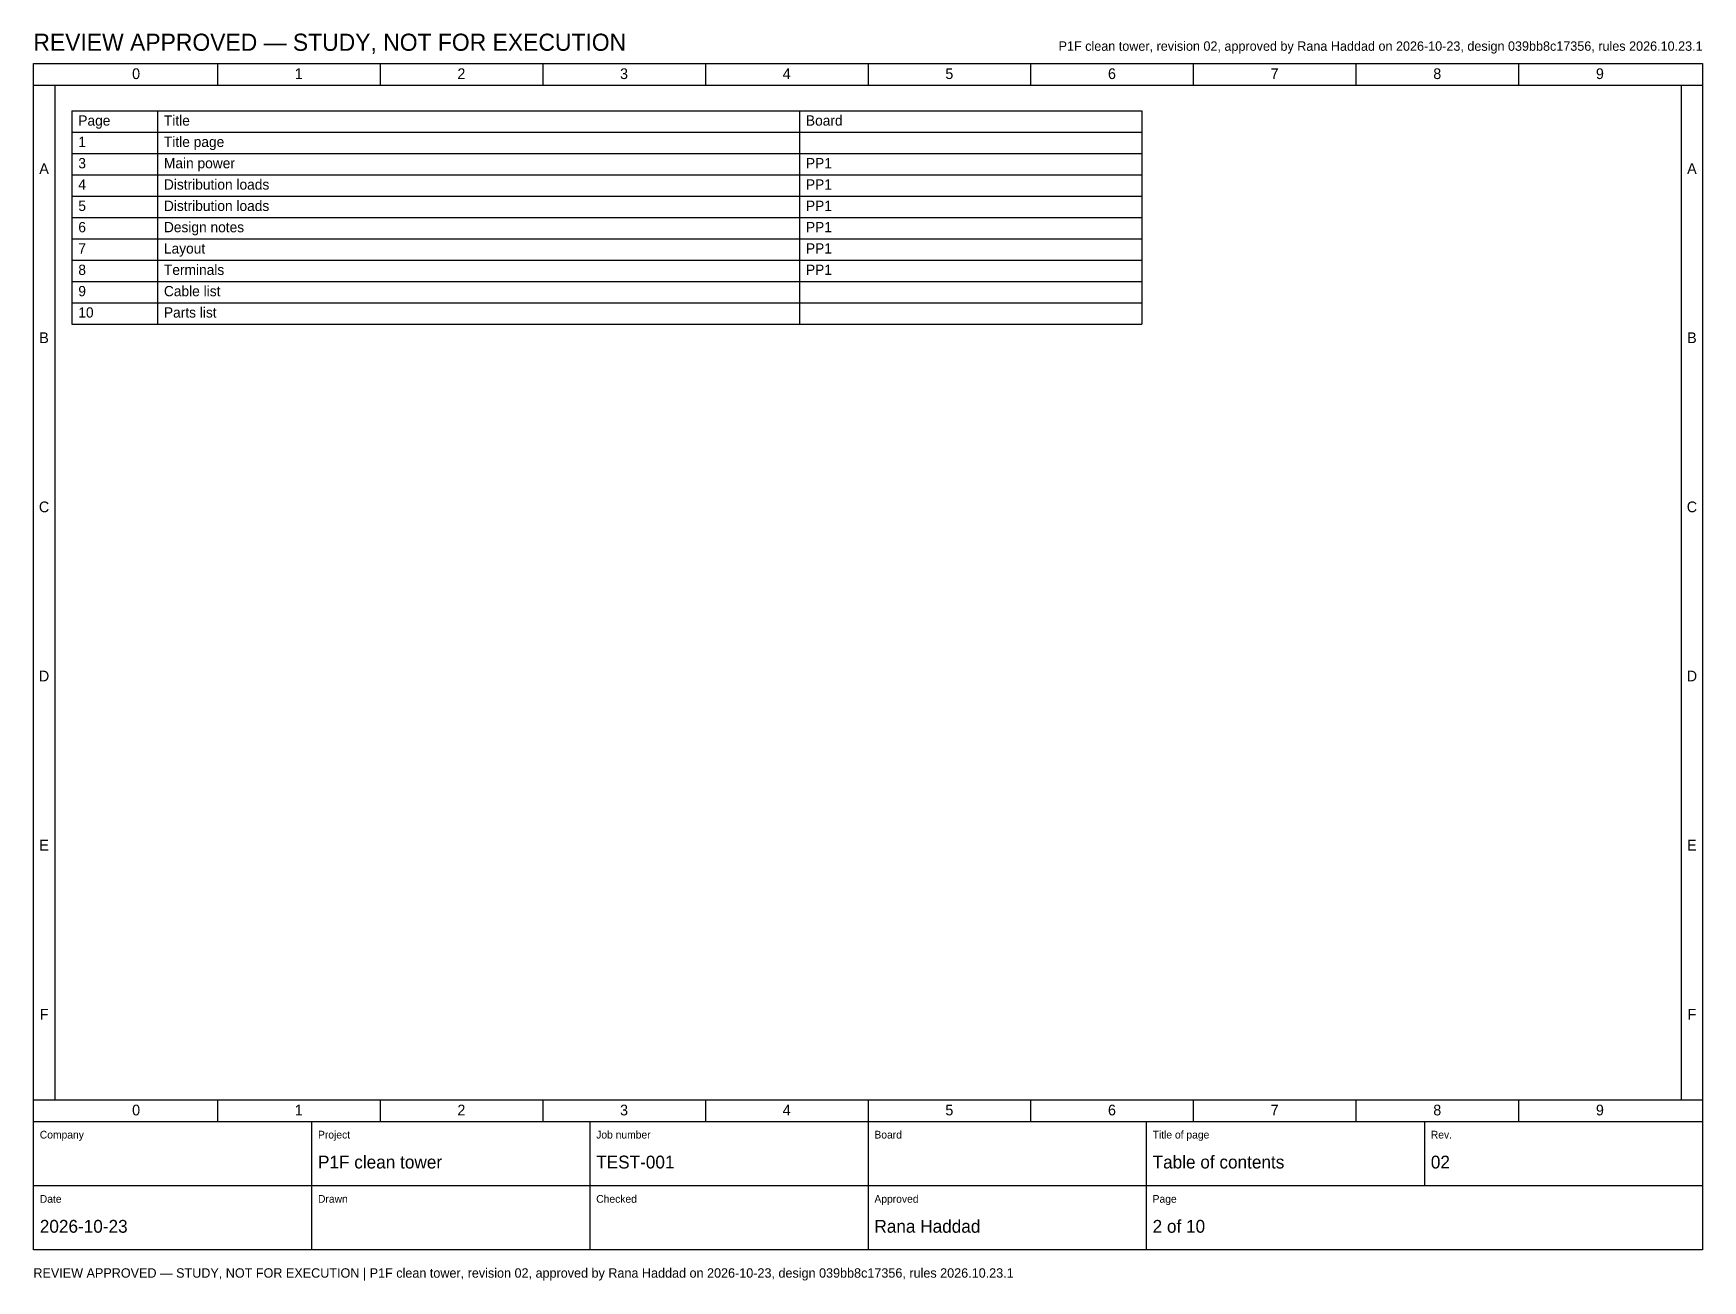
# Model space of a CAD drawing. Header units: millimetres. Extents: x 20 to 4810, y 3 to 294.
# Drawn here: x 460 to 850, y 2.8 to 294.1 of the extents above; entities that cross this region are included whole.
import ezdxf
from ezdxf.enums import TextEntityAlignment as Align

# ---------------------------------------------------------------- set-up
doc = ezdxf.new("R2010")
doc.units = ezdxf.units.MM
for name, color, linetype in [('FRAME', 7, 'CONTINUOUS'), ('SYMBOLS', 7, 'CONTINUOUS'), ('TEXT', 7, 'CONTINUOUS')]:
    doc.layers.add(name, color=color, linetype=linetype)

msp = doc.modelspace()

# ---------------------------------------------------------------- texts
at = {"layer": 'TEXT'}
for s, height, p in [('REVIEW APPROVED — STUDY, NOT FOR EXECUTION', 4, (460, 290)), ('Page', 2.4, (470.5, 272.52)), ('Title', 2.4, (490.5, 272.52)), ('Board', 2.4, (640.5, 272.52)), ('1', 2.4, (470.5, 267.54)), ('Title page', 2.4, (490.5, 267.54)), ('3', 2.4, (470.5, 262.56)), ('Main power', 2.4, (490.5, 262.56)), ('PP1', 2.4, (640.5, 262.56)), ('4', 2.4, (470.5, 257.58)), ('Distribution loads', 2.4, (490.5, 257.58)), ('PP1', 2.4, (640.5, 257.58)), ('5', 2.4, (470.5, 252.6)), ('Distribution loads', 2.4, (490.5, 252.6)), ('PP1', 2.4, (640.5, 252.6)), ('6', 2.4, (470.5, 247.62)), ('Design notes', 2.4, (490.5, 247.62)), ('PP1', 2.4, (640.5, 247.62)), ('7', 2.4, (470.5, 242.64)), ('Layout', 2.4, (490.5, 242.64)), ('PP1', 2.4, (640.5, 242.64)), ('8', 2.4, (470.5, 237.66)), ('Terminals', 2.4, (490.5, 237.66)), ('PP1', 2.4, (640.5, 237.66)), ('9', 2.4, (470.5, 232.68)), ('Cable list', 2.4, (490.5, 232.68)), ('10', 2.4, (470.5, 227.7)), ('Parts list', 2.4, (490.5, 227.7)), ('Company', 1.8, (461.5, 36)), ('Project', 1.8, (526.5, 36)), ('Job number', 1.8, (591.5, 36)), ('Board', 1.8, (656.5, 36)), ('Title of page', 1.8, (721.5, 36)), ('Rev.', 1.8, (786.5, 36)), ('P1F clean tower', 3, (526.5, 29)), ('TEST-001', 3, (591.5, 29)), ('Table of contents', 3, (721.5, 29)), ('02', 3, (786.5, 29)), ('Date', 1.8, (461.5, 21)), ('Drawn', 1.8, (526.5, 21)), ('Checked', 1.8, (591.5, 21)), ('Approved', 1.8, (656.5, 21)), ('Page', 1.8, (721.5, 21)), ('2026-10-23', 3, (461.5, 14)), ('Rana Haddad', 3, (656.5, 14)), ('2 of 10', 3, (721.5, 14)), ('REVIEW APPROVED — STUDY, NOT FOR EXECUTION | P1F clean tower, revision 02, approved by Rana Haddad on 2026-10-23, design 039bb8c17356, rules 2026.10.23.1', 2.2, (460, 3.5))]:
    msp.add_text(s, height=height, dxfattribs=at).set_placement(p)
msp.add_text('P1F clean tower, revision 02, approved by Rana Haddad on 2026-10-23, design 039bb8c17356, rules 2026.10.23.1', height=2.2, dxfattribs=at).set_placement((850, 290), align=Align.RIGHT)
for s, p in [('0', (484, 283.4)), ('1', (522, 283.4)), ('2', (560, 283.4)), ('3', (598, 283.4)), ('4', (636, 283.4)), ('5', (674, 283.4)), ('6', (712, 283.4)), ('7', (750, 283.4)), ('8', (788, 283.4)), ('9', (826, 283.4)), ('A', (462.5, 261.25)), ('A', (847.5, 261.25)), ('B', (462.5, 221.75)), ('B', (847.5, 221.75)), ('C', (462.5, 182.25)), ('C', (847.5, 182.25)), ('D', (462.5, 142.75)), ('D', (847.5, 142.75)), ('E', (462.5, 103.25)), ('E', (847.5, 103.25)), ('F', (462.5, 63.75)), ('F', (847.5, 63.75)), ('0', (484, 41.4)), ('1', (522, 41.4)), ('2', (560, 41.4)), ('3', (598, 41.4)), ('4', (636, 41.4)), ('5', (674, 41.4)), ('6', (712, 41.4)), ('7', (750, 41.4)), ('8', (788, 41.4)), ('9', (826, 41.4))]:
    msp.add_text(s, height=2.5, dxfattribs=at).set_placement(p, align=Align.CENTER)

# ---------------------------------------------------------------- linework, layer by layer
at = {"layer": 'FRAME'}
msp.add_lwpolyline([(460, 287), (850, 287), (850, 10), (460, 10)], close=True, dxfattribs=at)
at = {"layer": 'SYMBOLS'}
for p, q in [((503, 287), (503, 282)), ((541, 287), (541, 282)), ((579, 287), (579, 282)), ((617, 287), (617, 282)), ((655, 287), (655, 282)), ((693, 287), (693, 282)), ((731, 287), (731, 282)), ((769, 287), (769, 282)), ((807, 287), (807, 282)), ((460, 282), (850, 282)), ((465, 282), (465, 45)), ((845, 282), (845, 45)), ((469, 276), (719, 276)), ((469, 276), (469, 226.2)), ((489, 276), (489, 226.2)), ((639, 276), (639, 226.2)), ((719, 276), (719, 226.2)), ((469, 271.02), (719, 271.02)), ((469, 266.04), (719, 266.04)), ((469, 261.06), (719, 261.06)), ((469, 256.08), (719, 256.08)), ((469, 251.1), (719, 251.1)), ((469, 246.12), (719, 246.12)), ((469, 241.14), (719, 241.14)), ((469, 236.16), (719, 236.16)), ((469, 231.18), (719, 231.18)), ((469, 226.2), (719, 226.2)), ((460, 45), (850, 45)), ((503, 45), (503, 40)), ((541, 45), (541, 40)), ((579, 45), (579, 40)), ((617, 45), (617, 40)), ((655, 45), (655, 40)), ((693, 45), (693, 40)), ((731, 45), (731, 40)), ((769, 45), (769, 40)), ((807, 45), (807, 40)), ((460, 40), (850, 40)), ((525, 40), (525, 25)), ((590, 40), (590, 25)), ((655, 40), (655, 25)), ((720, 40), (720, 25)), ((785, 40), (785, 25)), ((460, 25), (850, 25)), ((525, 25), (525, 10)), ((590, 25), (590, 10)), ((655, 25), (655, 10)), ((720, 25), (720, 10))]:
    msp.add_line(p, q, dxfattribs=at)

msp.set_redraw_order([(e.dxf.handle, doc.entitydb.next_handle()) for e in msp.query("TEXT MTEXT ATTDEF DIMENSION ARC_DIMENSION")])  # texts and dimensions are drawn at this point

doc.saveas('drawing.dxf')
